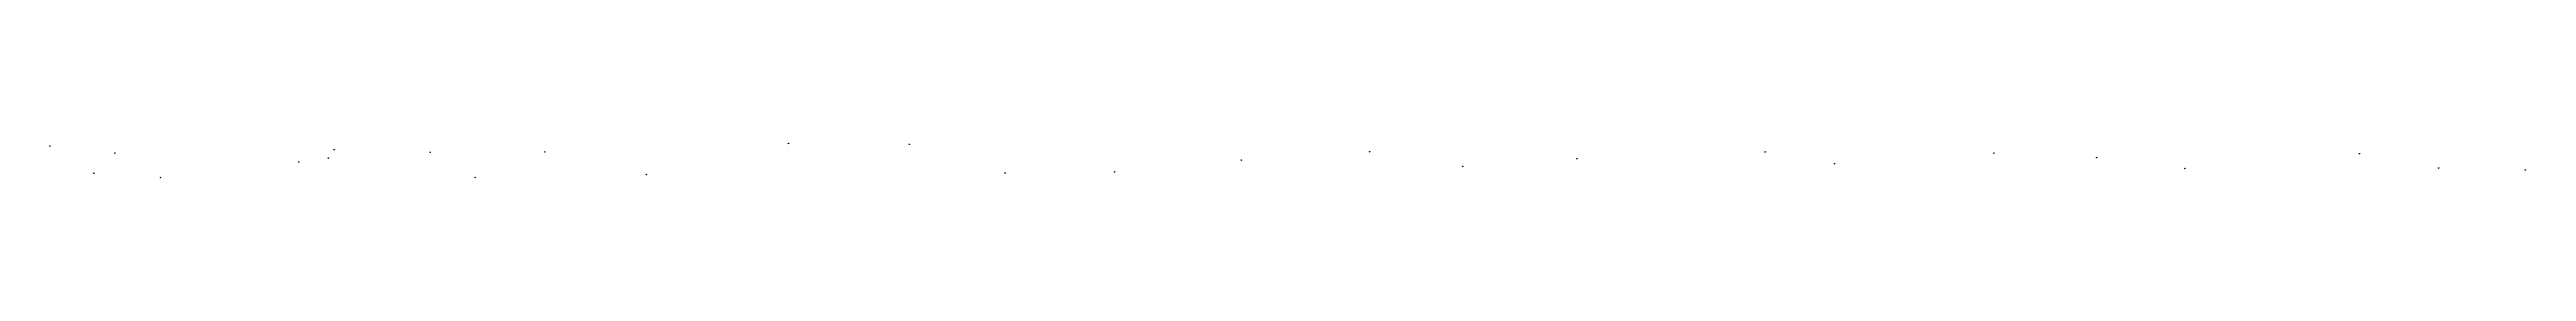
# Model space of a CAD drawing. Header units: metres. Extents: x 2588859 to 2590464, y 4035387 to 4036751.
# Drawn here: x 2589595 to 2590335, y 4035769 to 4035780 of the extents above; entities that cross this region are included whole.
import ezdxf

# ---------------------------------------------------------------- set-up
doc = ezdxf.new("R2010")
doc.units = ezdxf.units.M
doc.header["$PDMODE"] = 35
doc.header["$PDSIZE"] = 0.1
doc.layers.add('pntelev', color=2, linetype='Continuous')
doc.layers.add('pntno', color=3, linetype='Continuous')
doc.styles.get("Standard").update_dxf_attribs({"font": 'arial.ttf'})

msp = doc.modelspace()

# ---------------------------------------------------------------- linework, layer by layer
for p in [(2589595.28, 4035779.02, 4.26), (2589614.68, 4035776.93, 4.42), (2589680.16, 4035777.94, 5.43), (2589708.89, 4035777.2, 5.91), (2589743.11, 4035777.3, 6.1), (2589815.82, 4035779.85, 6.14), (2589851.93, 4035779.56, 6.26), (2589989.4, 4035777.35, 6.14), (2590107.51, 4035777.28, 6.39), (2590175.82, 4035776.94, 6.16), (2590284.96, 4035776.75, 6.41), (2589608.41, 4035770.91, 4.29), (2589628.28, 4035769.61, 4.41), (2589669.61, 4035774.22, 5.42), (2589678.43, 4035775.42, 5.08), (2589722.26, 4035769.63, 5.89), (2589773.42, 4035770.48, 6.12), (2589880.54, 4035770.97, 6.37), (2589913.18, 4035771.32, 6.22), (2589951.05, 4035774.82, 6.11), (2590017.2, 4035772.95, 6.02), (2590051.32, 4035775.24, 6.23), (2590128.19, 4035773.72, 6.31), (2590206.52, 4035775.58, 6.14), (2590232.86, 4035772.34, 6.11), (2590308.66, 4035772.44, 6.53), (2590334.52, 4035771.88, 6.68)]:
    msp.add_point(p)

# ---------------------------------------------------------------- texts
at = {"layer": 'pntelev'}
for s, p in [('4.26', (2589595.34, 4035778.9)), ('4.42', (2589614.74, 4035776.81)), ('5.43', (2589680.22, 4035777.82)), ('5.91', (2589708.95, 4035777.08)), ('6.10', (2589743.17, 4035777.17)), ('6.14', (2589815.88, 4035779.72)), ('6.26', (2589851.99, 4035779.43)), ('6.14', (2589989.46, 4035777.22)), ('6.39', (2590107.57, 4035777.16)), ('6.16', (2590175.88, 4035776.82)), ('6.41', (2590285.02, 4035776.63)), ('4.29', (2589608.47, 4035770.78)), ('4.41', (2589628.34, 4035769.48)), ('5.42', (2589669.67, 4035774.1)), ('5.08', (2589678.49, 4035775.3)), ('5.89', (2589722.32, 4035769.5)), ('6.12', (2589773.48, 4035770.35)), ('6.37', (2589880.6, 4035770.85)), ('6.22', (2589913.24, 4035771.19)), ('6.11', (2589951.11, 4035774.7)), ('6.02', (2590017.26, 4035772.83)), ('6.23', (2590051.38, 4035775.11)), ('6.31', (2590128.25, 4035773.59)), ('6.14', (2590206.58, 4035775.46)), ('6.11', (2590232.92, 4035772.22)), ('6.53', (2590308.72, 4035772.32)), ('6.68', (2590334.58, 4035771.76))]:
    msp.add_text(s, height=0.1, dxfattribs=at).set_placement(p)
at = {"layer": 'pntno'}
for s, p in [('7417', (2589595.34, 4035779.02)), ('7399', (2589614.74, 4035776.93)), ('7131', (2589680.22, 4035777.94)), ('6824', (2589708.95, 4035777.2)), ('6124', (2589743.17, 4035777.3)), ('6188', (2589815.88, 4035779.85)), ('6198', (2589851.99, 4035779.56)), ('6341', (2589989.46, 4035777.35)), ('6454', (2590107.57, 4035777.28)), ('6519', (2590175.88, 4035776.94)), ('6620', (2590285.02, 4035776.75)), ('7416', (2589608.47, 4035770.91)), ('7400', (2589628.34, 4035769.61)), ('7287', (2589669.67, 4035774.22)), ('7017', (2589678.49, 4035775.42)), ('6823', (2589722.32, 4035769.63)), ('6128', (2589773.48, 4035770.48)), ('6253', (2589880.6, 4035770.97)), ('6269', (2589913.24, 4035771.32)), ('6322', (2589951.11, 4035774.82)), ('6389', (2590017.26, 4035772.95)), ('6413', (2590051.38, 4035775.24)), ('6485', (2590128.25, 4035773.72)), ('6553', (2590206.58, 4035775.58)), ('6581', (2590232.92, 4035772.34)), ('6643', (2590308.72, 4035772.44)), ('6684', (2590334.58, 4035771.88))]:
    msp.add_text(s, height=0.1, dxfattribs=at).set_placement(p)

doc.saveas('drawing.dxf')
